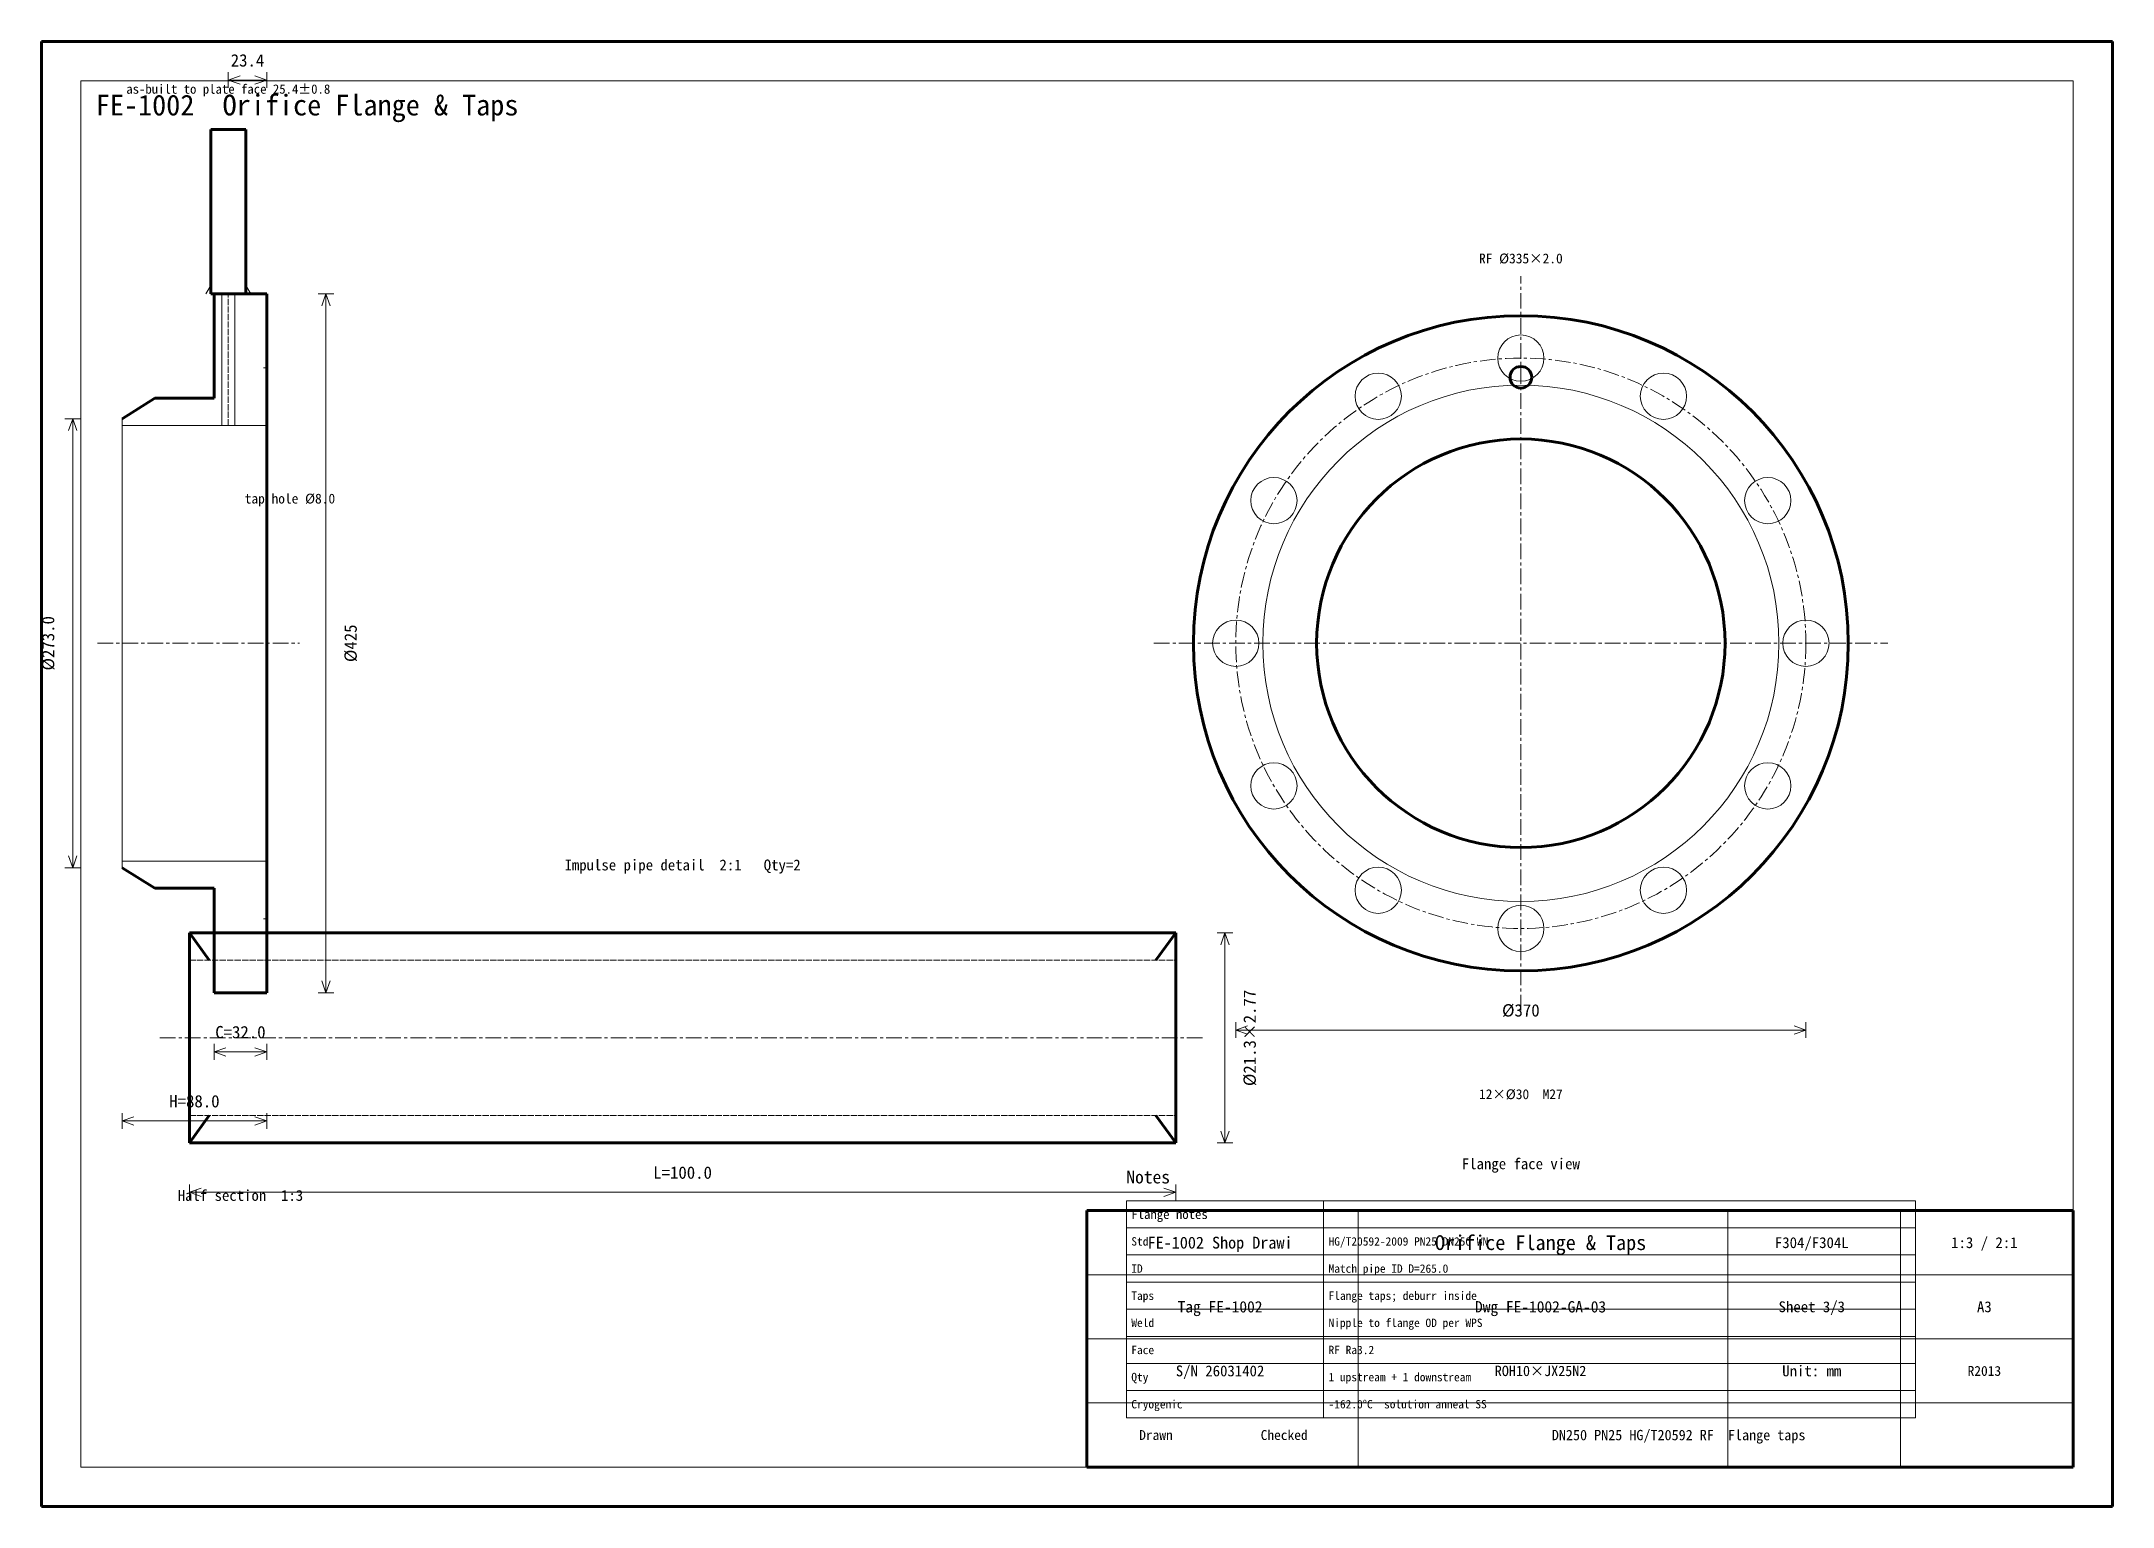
# Model space of a CAD drawing. Header units: millimetres. Extents: x 0 to 1360, y -183 to 551.
# Drawn here: x 940 to 1360, y 0 to 297 of the extents above; entities that cross this region are included whole.
import ezdxf
from ezdxf.enums import TextEntityAlignment as Align

# ---------------------------------------------------------------- set-up
doc = ezdxf.new("R2010")
doc.units = ezdxf.units.MM
doc.linetypes.add('CENTER', pattern=[5.08, 3.175, -0.635, 0.635, -0.635])
doc.linetypes.add('DASHED', pattern=[1.524, 1.27, -0.254])
for name, color, linetype, lineweight in [('中心线', 1, 'CENTER', 18), ('图框', 7, 'Continuous', 18), ('文字', 7, 'Continuous', 18), ('标注', 3, 'Continuous', 18), ('细实线', 7, 'Continuous', 18), ('虚线', 8, 'DASHED', 18), ('表格', 7, 'Continuous', 18), ('轮廓', 7, 'Continuous', 60)]:
    doc.layers.add(name, color=color, linetype=linetype, lineweight=lineweight)
doc.styles.add('CN', font='simhei.ttf')

msp = doc.modelspace()

# ---------------------------------------------------------------- texts
at = {"layer": '文字', "style": 'CN'}
for s, height, p in [('FE-1002  Orifice Flange & Taps', 4.2, (951, 282)), ('Notes', 2.6, (1160, 65.5))]:
    msp.add_text(s, height=height, dxfattribs=at).set_placement(p)
msp.add_text('Impulse pipe detail  2:1   Qty=2', height=2.2, dxfattribs=at).set_placement((1070, 128.3), align=Align.BOTTOM_CENTER)
for s, p in [('Flange face view', (1240, 70.59)), ('Half section  1:3', (980.33, 64.17))]:
    msp.add_text(s, height=2.2, dxfattribs=at).set_placement(p, align=Align.TOP_CENTER)
for s, height, p in [('FE-1002 Shop Drawi', 2.4, (1179, 53.5)), ('Orifice Flange & Taps', 3, (1244, 53.5)), ('F304/F304L', 2.2, (1299, 53.5)), ('1:3 / 2:1', 2.2, (1334, 53.5)), ('Tag FE-1002', 2.3, (1179, 40.5)), ('Dwg FE-1002-GA-03', 2.3, (1244, 40.5)), ('Sheet 3/3', 2.2, (1299, 40.5)), ('A3', 2.2, (1334, 40.5)), ('S/N 26031402', 2.2, (1179, 27.5)), ('ROH10×JX25N2', 2.1, (1244, 27.5)), ('Unit: mm', 2.2, (1299, 27.5)), ('R2013', 2, (1334, 27.5)), ('Drawn', 2, (1166, 14.5)), ('Checked', 2, (1192, 14.5)), ('DN250 PN25 HG/T20592 RF  Flange taps', 2.1, (1272, 14.5))]:
    msp.add_text(s, height=height, dxfattribs=at).set_placement(p, align=Align.MIDDLE_CENTER)
at = {"layer": '标注', "style": 'CN'}
for s, height, p in [('23.4', 2.5, (981.77, 291.17)), ('as-built to plate face 25.4±0.8', 1.9, (977.87, 285.83)), ('RF Ø335×2.0', 2, (1240, 251.41)), ('Ø370', 2.5, (1240, 98.59)), ('C=32.0', 2.5, (980.33, 94.17)), ('H=88.0', 2.5, (971, 80.17)), ('L=100.0', 2.5, (1070, 65.7))]:
    msp.add_text(s, height=height, dxfattribs=at).set_placement(p, align=Align.BOTTOM_CENTER)
msp.add_text('tap hole Ø8.0', height=2, dxfattribs=at).set_placement((981.2, 203.33))
for s, p in [('Ø273.0', (941.33, 175)), ('Ø425', (1002.67, 175)), ('Ø21.3×2.77', (1185, 95))]:
    msp.add_text(s, height=2.5, rotation=90, dxfattribs=at).set_placement(p, align=Align.MIDDLE_CENTER)
msp.add_text('12×Ø30  M27', height=2, dxfattribs=at).set_placement((1240, 84.59), align=Align.TOP_CENTER)
at = {"layer": '表格', "style": 'CN'}
for s, height, p in [('Flange notes', 1.9, (1161, 59.25)), ('Std', 1.7, (1161, 53.75)), ('HG/T20592-2009 PN25 DN250 WN', 1.7, (1201, 53.75)), ('ID', 1.7, (1161, 48.25)), ('Match pipe ID D=265.0', 1.7, (1201, 48.25)), ('Taps', 1.7, (1161, 42.75)), ('Flange taps; deburr inside', 1.7, (1201, 42.75)), ('Weld', 1.7, (1161, 37.25)), ('Nipple to flange OD per WPS', 1.7, (1201, 37.25)), ('Face', 1.7, (1161, 31.75)), ('RF Ra3.2', 1.7, (1201, 31.75)), ('Qty', 1.7, (1161, 26.25)), ('1 upstream + 1 downstream', 1.7, (1201, 26.25)), ('Cryogenic', 1.7, (1161, 20.75)), ('-162.0°C  solution anneal SS', 1.7, (1201, 20.75))]:
    msp.add_text(s, height=height, dxfattribs=at).set_placement(p, align=Align.MIDDLE_LEFT)

# ---------------------------------------------------------------- linework, layer by layer
at = {"layer": '中心线', "linetype": 'CENTER', "lineweight": 18}
for p, q in [((1240, 100.59), (1240, 249.41)), ((951.33, 175), (992.33, 175)), ((1165.59, 175), (1314.41, 175)), ((964, 95), (1176, 95))]:
    msp.add_line(p, q, dxfattribs=at)
msp.add_circle((1240, 175), 57.81, dxfattribs=at)
at = {"layer": '图框', "linetype": 'Continuous', "lineweight": 60}
for p, q in [((1360, 297), (940, 297)), ((940, 297), (940, 0)), ((1360, 0), (1360, 297)), ((1352, 60), (1152, 60)), ((1152, 60), (1152, 8)), ((1352, 8), (1352, 60)), ((1152, 8), (1352, 8)), ((940, 0), (1360, 0))]:
    msp.add_line(p, q, dxfattribs=at)
at = {"layer": '图框', "linetype": 'Continuous', "lineweight": 18}
for p, q in [((1352, 289), (948, 289)), ((948, 289), (948, 8)), ((1352, 8), (1352, 289)), ((1207, 8), (1207, 60)), ((1282, 8), (1282, 60)), ((1317, 8), (1317, 60)), ((1152, 47), (1352, 47)), ((1152, 34), (1352, 34)), ((1152, 21), (1352, 21)), ((948, 8), (1352, 8))]:
    msp.add_line(p, q, dxfattribs=at)
at = {"layer": '标注', "linetype": 'Continuous', "lineweight": 18}
for p, q in [((977.87, 287.57), (977.87, 290.77)), ((977.87, 289.17), (980.27, 290.02)), ((985.67, 289.17), (983.27, 290.02)), ((985.67, 287.57), (985.67, 290.77)), ((977.87, 289.17), (985.67, 289.17)), ((977.87, 289.17), (980.27, 288.32)), ((985.67, 289.17), (983.27, 288.32)), ((996.07, 245.83), (999.27, 245.83)), ((997.67, 245.83), (996.82, 243.43)), ((997.67, 104.17), (997.67, 245.83)), ((997.67, 245.83), (998.52, 243.43)), ((944.73, 220.5), (947.93, 220.5)), ((946.33, 220.5), (945.48, 218.1)), ((946.33, 129.5), (946.33, 220.5)), ((946.33, 220.5), (947.18, 218.1)), ((946.33, 129.5), (945.48, 131.9)), ((946.33, 129.5), (947.18, 131.9)), ((944.73, 129.5), (947.93, 129.5)), ((1178.4, 116.3), (1181.6, 116.3)), ((1180, 116.3), (1179.15, 113.9)), ((1180, 73.7), (1180, 116.3)), ((1180, 116.3), (1180.85, 113.9)), ((997.67, 104.17), (996.82, 106.57)), ((997.67, 104.17), (998.52, 106.57)), ((996.07, 104.17), (999.27, 104.17)), ((1182.19, 94.99), (1182.19, 98.19)), ((1182.19, 96.59), (1184.59, 97.44)), ((1297.81, 96.59), (1295.41, 97.44)), ((1297.81, 94.99), (1297.81, 98.19)), ((975, 90.57), (975, 93.77)), ((975, 92.17), (977.4, 93.02)), ((985.67, 92.17), (983.27, 93.02)), ((985.67, 90.57), (985.67, 93.77)), ((1182.19, 96.59), (1297.81, 96.59)), ((1182.19, 96.59), (1184.59, 95.74)), ((1297.81, 96.59), (1295.41, 95.74)), ((975, 92.17), (985.67, 92.17)), ((975, 92.17), (977.4, 91.32)), ((985.67, 92.17), (983.27, 91.32)), ((956.33, 76.57), (956.33, 79.77)), ((956.33, 78.17), (958.73, 79.02)), ((956.33, 78.17), (985.67, 78.17)), ((956.33, 78.17), (958.73, 77.32)), ((985.67, 78.17), (983.27, 79.02)), ((985.67, 78.17), (983.27, 77.32)), ((985.67, 76.57), (985.67, 79.77)), ((1180, 73.7), (1179.15, 76.1)), ((1180, 73.7), (1180.85, 76.1)), ((1178.4, 73.7), (1181.6, 73.7)), ((970, 62.1), (970, 65.3)), ((970, 63.7), (972.4, 64.55)), ((970, 63.7), (1170, 63.7)), ((970, 63.7), (972.4, 62.85)), ((1170, 63.7), (1167.6, 64.55)), ((1170, 63.7), (1167.6, 62.85)), ((1170, 62.1), (1170, 65.3))]:
    msp.add_line(p, q, dxfattribs=at)
at = {"layer": '细实线', "linetype": 'Continuous', "lineweight": 18}
for p, q in [((973.32, 245.83), (974.32, 247.5)), ((976.53, 219.17), (976.53, 245.83)), ((979.2, 219.17), (979.2, 245.83)), ((982.42, 245.83), (981.42, 247.5)), ((985, 230.83), (985.67, 230.83)), ((956.33, 220.5), (956.33, 129.5)), ((956.33, 219.17), (985.67, 219.17)), ((956.33, 130.83), (985.67, 130.83)), ((985, 119.17), (985.67, 119.17))]:
    msp.add_line(p, q, dxfattribs=at)
for centre, radius in [((1240, 232.81), 4.69), ((1240, 175), 52.34), ((1211.09, 225.07), 4.69), ((1268.91, 225.07), 4.69), ((1189.93, 203.91), 4.69), ((1290.07, 203.91), 4.69), ((1182.19, 175), 4.69), ((1297.81, 175), 4.69), ((1189.93, 146.09), 4.69), ((1290.07, 146.09), 4.69), ((1211.09, 124.93), 4.69), ((1268.91, 124.93), 4.69), ((1240, 117.19), 4.69)]:
    msp.add_circle(centre, radius, dxfattribs=at)
at = {"layer": '虚线', "linetype": 'DASHED', "lineweight": 18}
for p, q in [((977.87, 219.17), (977.87, 245.83)), ((970, 110.76), (1170, 110.76)), ((970, 79.24), (1170, 79.24))]:
    msp.add_line(p, q, dxfattribs=at)
at = {"layer": '表格', "linetype": 'Continuous', "lineweight": 18}
for p, q in [((1200, 62), (1160, 62)), ((1160, 62), (1160, 56.5)), ((1200, 56.5), (1200, 62)), ((1320, 62), (1200, 62)), ((1200, 62), (1200, 56.5)), ((1320, 56.5), (1320, 62)), ((1160, 56.5), (1200, 56.5)), ((1200, 56.5), (1160, 56.5)), ((1160, 56.5), (1160, 51)), ((1200, 56.5), (1320, 56.5)), ((1200, 51), (1200, 56.5)), ((1320, 56.5), (1200, 56.5)), ((1200, 56.5), (1200, 51)), ((1320, 51), (1320, 56.5)), ((1160, 51), (1200, 51)), ((1200, 51), (1160, 51)), ((1160, 51), (1160, 45.5)), ((1200, 51), (1320, 51)), ((1200, 45.5), (1200, 51)), ((1320, 51), (1200, 51)), ((1200, 51), (1200, 45.5)), ((1320, 45.5), (1320, 51)), ((1160, 45.5), (1200, 45.5)), ((1200, 45.5), (1160, 45.5)), ((1160, 45.5), (1160, 40)), ((1200, 45.5), (1320, 45.5)), ((1200, 40), (1200, 45.5)), ((1320, 45.5), (1200, 45.5)), ((1200, 45.5), (1200, 40)), ((1320, 40), (1320, 45.5)), ((1160, 40), (1200, 40)), ((1200, 40), (1160, 40)), ((1160, 40), (1160, 34.5)), ((1200, 40), (1320, 40)), ((1200, 34.5), (1200, 40)), ((1320, 40), (1200, 40)), ((1200, 40), (1200, 34.5)), ((1320, 34.5), (1320, 40)), ((1160, 34.5), (1200, 34.5)), ((1200, 34.5), (1160, 34.5)), ((1160, 34.5), (1160, 29)), ((1200, 34.5), (1320, 34.5)), ((1200, 29), (1200, 34.5)), ((1320, 34.5), (1200, 34.5)), ((1200, 34.5), (1200, 29)), ((1320, 29), (1320, 34.5)), ((1160, 29), (1200, 29)), ((1200, 29), (1160, 29)), ((1160, 29), (1160, 23.5)), ((1200, 29), (1320, 29)), ((1200, 23.5), (1200, 29)), ((1320, 29), (1200, 29)), ((1200, 29), (1200, 23.5)), ((1320, 23.5), (1320, 29)), ((1160, 23.5), (1200, 23.5)), ((1200, 23.5), (1160, 23.5)), ((1160, 23.5), (1160, 18)), ((1200, 23.5), (1320, 23.5)), ((1200, 18), (1200, 23.5)), ((1320, 23.5), (1200, 23.5)), ((1200, 23.5), (1200, 18)), ((1320, 18), (1320, 23.5)), ((1160, 18), (1200, 18)), ((1200, 18), (1320, 18))]:
    msp.add_line(p, q, dxfattribs=at)
at = {"layer": '轮廓', "linetype": 'Continuous', "lineweight": 60}
for p, q in [((981.42, 279.17), (974.32, 279.17)), ((974.32, 279.17), (974.32, 245.83)), ((981.42, 245.83), (981.42, 279.17)), ((974.32, 245.83), (981.42, 245.83)), ((985.67, 245.83), (975, 245.83)), ((975, 245.83), (975, 224.67)), ((985.67, 230.83), (985.67, 245.83)), ((985.67, 230.83), (985.67, 119.17)), ((963, 224.67), (956.33, 220.5)), ((975, 224.67), (963, 224.67)), ((963, 125.33), (956.33, 129.5)), ((975, 125.33), (963, 125.33)), ((975, 104.17), (975, 125.33)), ((985.67, 119.17), (985.67, 104.17)), ((1170, 116.3), (970, 116.3)), ((970, 116.3), (970, 73.7)), ((970, 116.3), (974, 110.76)), ((1170, 116.3), (1166, 110.76)), ((1170, 73.7), (1170, 116.3)), ((985.67, 104.17), (975, 104.17)), ((970, 73.7), (974, 79.24)), ((1170, 73.7), (1166, 79.24)), ((970, 73.7), (1170, 73.7))]:
    msp.add_line(p, q, dxfattribs=at)
for centre, radius in [((1240, 175), 66.41), ((1240, 228.91), 2.2), ((1240, 175), 41.41)]:
    msp.add_circle(centre, radius, dxfattribs=at)

msp.set_redraw_order([(e.dxf.handle, doc.entitydb.next_handle()) for e in msp.query("TEXT MTEXT ATTDEF DIMENSION ARC_DIMENSION")])  # texts and dimensions are drawn at this point

doc.saveas('drawing.dxf')
